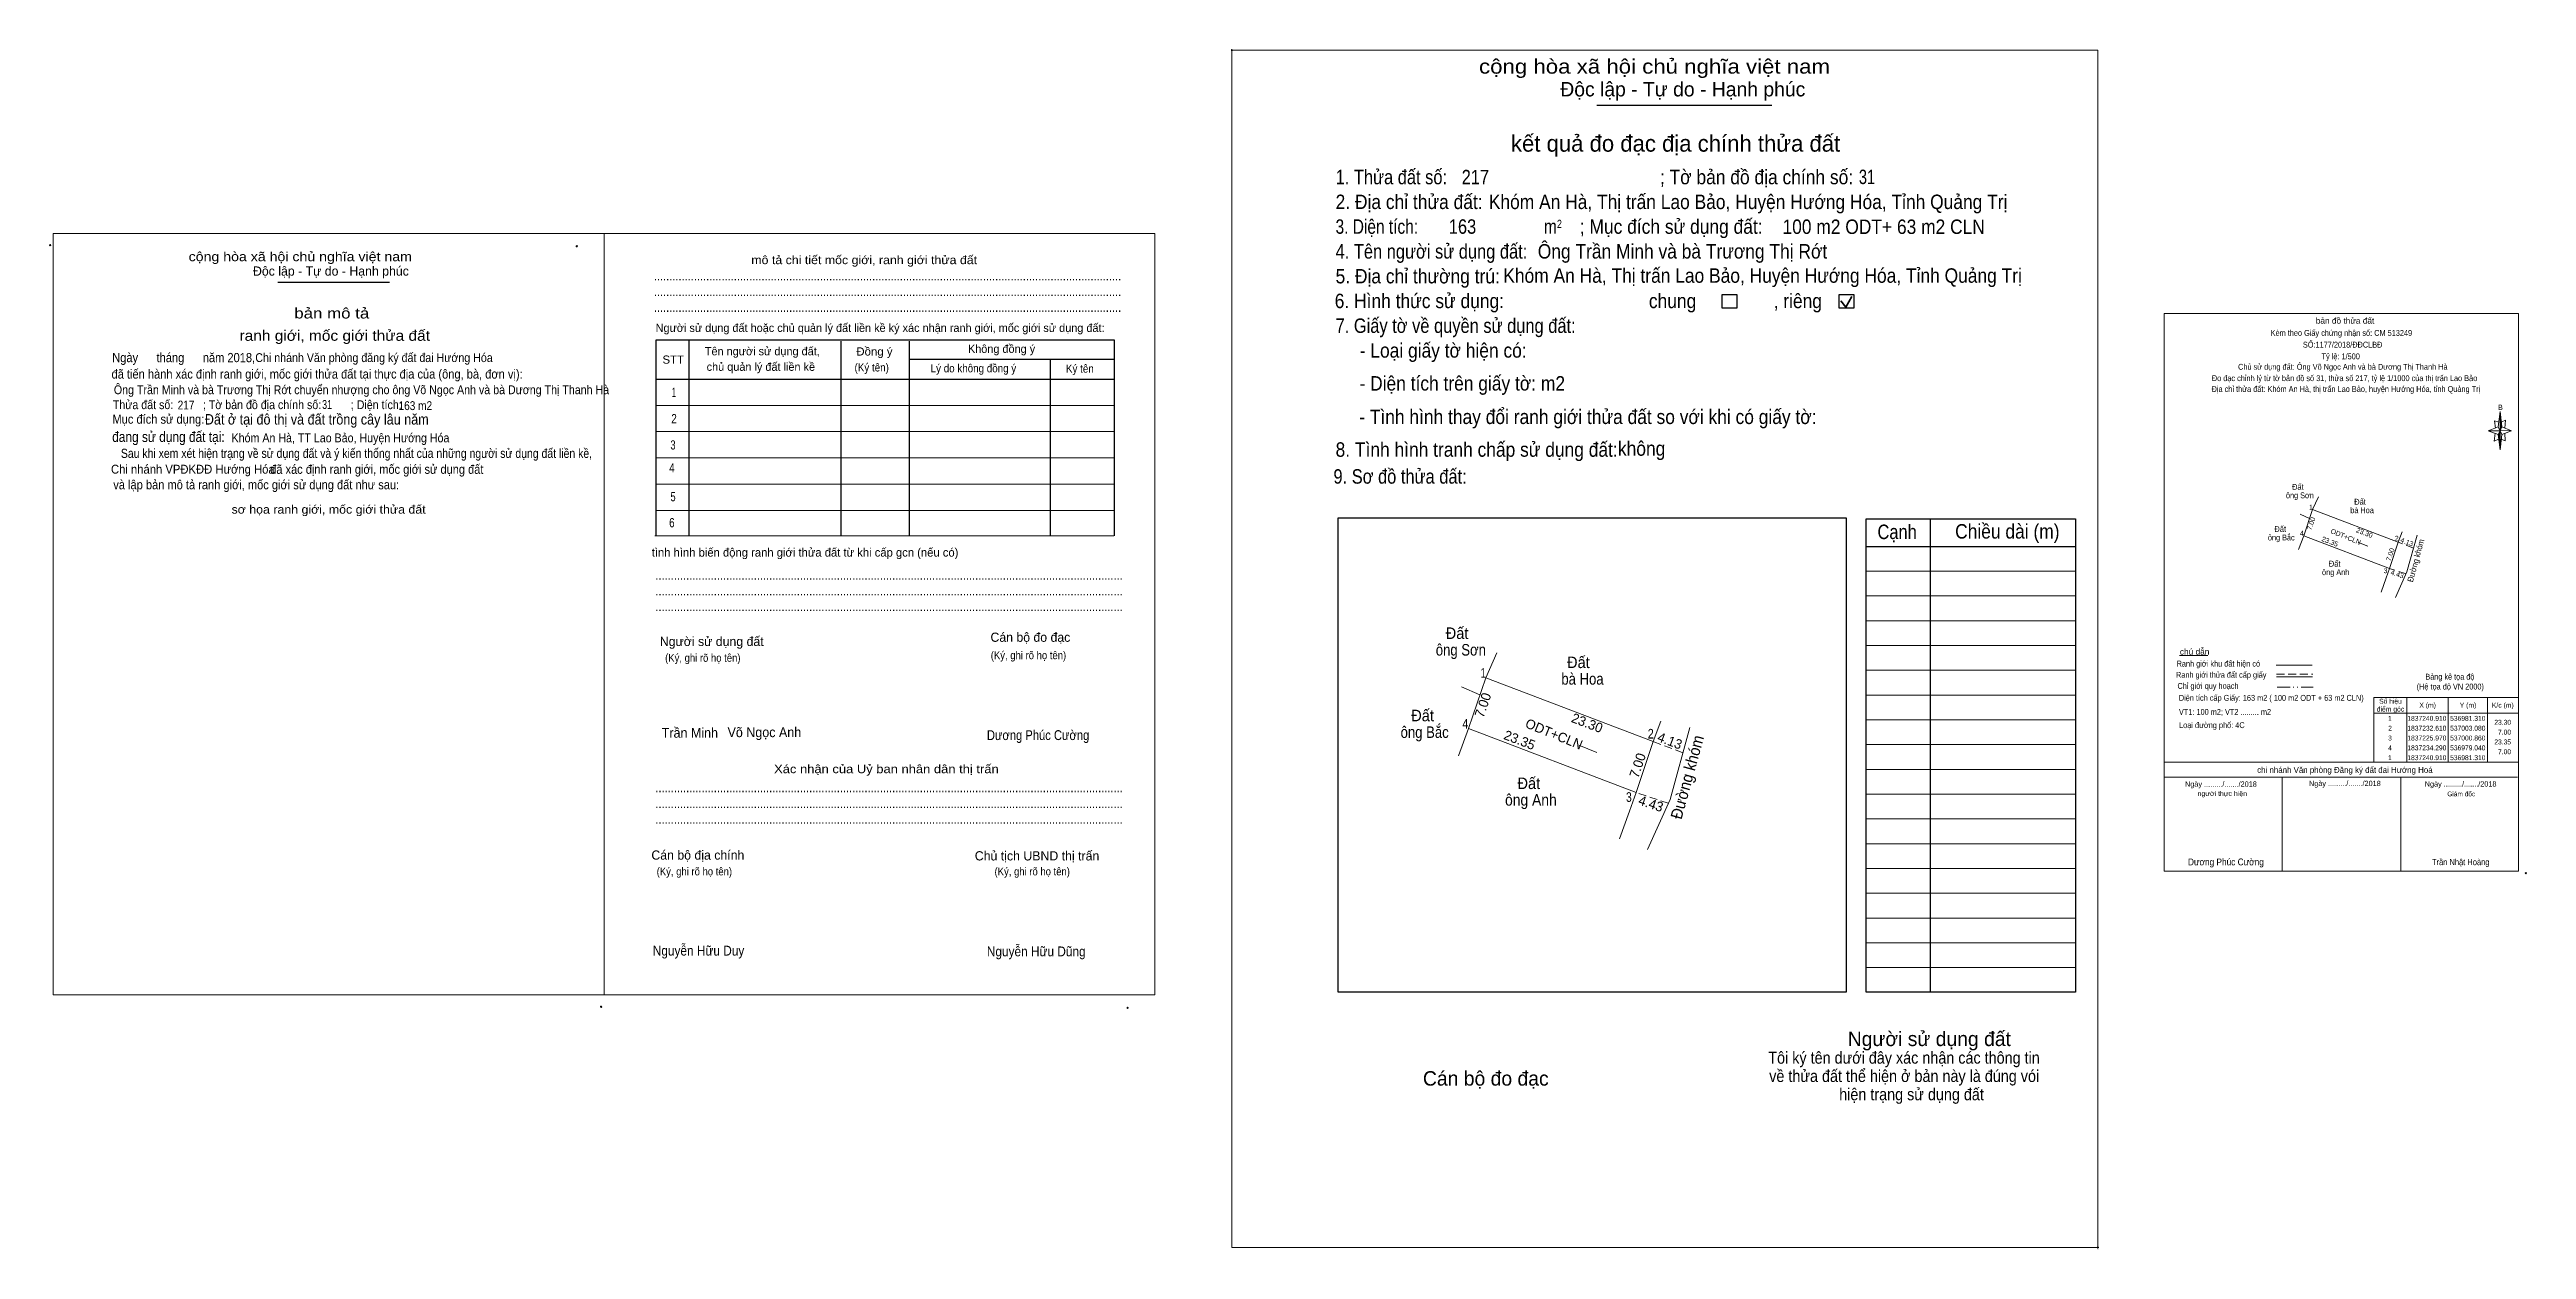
# Model space of a CAD drawing. Header units: metres. Extents: x 536406 to 537465, y 1837053 to 1837358.
# Drawn here: x 536406 to 537036, y 1837053 to 1837358 of the extents above; entities that cross this region are included whole.
import ezdxf
from ezdxf.enums import TextEntityAlignment as Align

# ---------------------------------------------------------------- set-up
doc = ezdxf.new("R2010")
doc.units = ezdxf.units.M
doc.header["$LTSCALE"] = 0.66
doc.header["$PDMODE"] = 32
doc.header["$PDSIZE"] = 0.33
doc.linetypes.add('DASH_DOUBLE_DOT', pattern=[9.2, 5, -1.2, 0.3, -1.2, 0.3, -1.2])
doc.linetypes.add('MEDIUM_DASHED', pattern=[4.5, 3, -1.5])
for name, color, linetype, lineweight in [('10', 7, 'Continuous', 13), ('17', 7, 'Continuous', 13), ('23', 7, 'Continuous', 13), ('5', 7, 'Continuous', 13), ('6', 7, 'Continuous', 13), ('63', 7, 'Continuous', 13), ('7', 7, 'Continuous', 13), ('8', 7, 'Continuous', 13)]:
    doc.layers.add(name, color=color, linetype=linetype, lineweight=lineweight)
doc.layers.add('25', color=7, linetype='Continuous')
doc.layers.add('4', color=7, linetype='Continuous')

msp = doc.modelspace()

# ---------------------------------------------------------------- texts
at = {"layer": '17'}
for s, height, width, p in [(' ông Sơn', 1.5, 0.85, (536977.815, 1837243.8)), ('Đất ', 1.5, 0.95, (536977.82, 1837245.96)), ('Đất  ', 1.5, 0.95, (536993.885, 1837242.17)), ('bà Hoa', 1.5, 0.85, (536993.88, 1837240.01)), ('ông Bắc', 1.5, 0.85, (536973.345, 1837233.08)), ('Đất ', 1.5, 0.95, (536973.34, 1837235.24)), ('ông Anh', 1.5, 0.9, (536987.17, 1837224.26)), ('Đất ', 1.5, 0.95, (536987.17, 1837226.42)), (' ông Sơn', 2.93, 0.85, (536764.355, 1837203.81)), ('Đất ', 2.93, 0.95, (536764.365, 1837208.03)), ('bà Hoa', 2.93, 0.85, (536795.73, 1837196.42)), ('Đất  ', 2.93, 0.95, (536795.72, 1837200.63)), ('Đất ', 2.93, 0.95, (536755.605, 1837187.1)), ('ông Bắc', 2.93, 0.85, (536755.62, 1837182.87)), ('ông Anh', 2.93, 0.9, (536782.62, 1837165.66)), ('Đất ', 2.93, 0.95, (536782.605, 1837169.87))]:
    msp.add_text(s, height=height, dxfattribs=dict(at, width=width)).set_placement(p, align=Align.CENTER)
for s, width, p in [('Trần Minh', 0.95, (536561.72, 1837182.92)), ('Võ Ngọc Anh', 0.95, (536578.44, 1837183.07)), ('Dương Phúc Cường', 0.85, (536644.36, 1837182.33)), ('Nguyễn Hữu Duy', 0.9, (536559.44, 1837127.53)), ('Nguyễn Hữu Dũng', 0.9, (536644.35, 1837127.34))]:
    msp.add_text(s, height=2.5, dxfattribs=dict(at, width=width)).set_placement(p)
at = {"layer": '25'}
for s, height, width, p in [('Chi nhánh Văn phòng đăng ký đất đai Hướng Hóa', 2.25, 0.9, (536458.41, 1837278.44)), ('Đất ở tại đô thị và đất trồng cây lâu năm ', 2.66, 0.9, (536445.58, 1837262.55)), ('Chi nhánh VPĐKĐĐ Hướng Hóa', 2.25, 0.95, (536421.73, 1837250.07))]:
    msp.add_text(s, height=height, dxfattribs=dict(at, width=width)).set_placement(p)
at = {"layer": '4', "width": 0.85}
for s, height, p in [('163', 3.67, (536761.76, 1837311.06)), ('163 m2', 2.25, (536494.82, 1837266.23))]:
    msp.add_text(s, height=height, dxfattribs=at).set_placement(p)
at = {"layer": '5'}
for s, height, width, p in [('bản đồ thửa đất', 1.5, 1.05, (536989.54, 1837288.21)), ('Kèm theo Giấy chứng nhận số: CM 513249', 1.5, 0.9, (536988.615, 1837285.1)), ('SỐ:1177/2018/ĐĐCLBĐ', 1.5, 0.9, (536988.94, 1837282.11)), ('Đo đạc chỉnh lý từ tờ bản đồ số 31, thửa số 217, tỷ lệ 1/1000 của thị trấn Lao Bảo', 1.5, 0.9, (536989.42, 1837273.59)), ('Chủ sử dụng đất: Ông Võ Ngọc Anh và bà Dương Thị Thanh Hà', 1.5, 0.9, (536988.98, 1837276.48)), ('Tỷ lệ: 1/500', 1.5, 0.9, (536988.445, 1837279.13)), ('Địa chỉ thửa đất: Khóm An Hà, thị trấn Lao Bảo, huyện Hướng Hóa, tỉnh Quảng Trị', 1.5, 0.9, (536989.765, 1837270.83)), ('B', 1.378, 0.8, (537029.05, 1837266.23))]:
    msp.add_text(s, height=height, dxfattribs=dict(at, width=width)).set_placement(p, align=Align.CENTER)
at = {"layer": '6', "width": 0.9}
for s, height, p in [('100 m2 ODT+ 63 m2 CLN', 3.67, (536846.57, 1837311.01)), ('Ông Trần Minh và bà Trương Thị Rớt', 3.67, (536784.37, 1837304.76)), ('Ông Trần Minh và bà Trương Thị Rớt chuyển nhượng cho ông Võ Ngọc Anh và bà Dương Thị Thanh Hà', 2.25, (536422.46, 1837270.27)), ('Diện tích cấp Giấy: 163 m2 ( 100 m2 ODT + 63 m2 CLN)', 1.5, (536947.3, 1837192.31)), ('VT1: 100 m2; VT2 ......... m2', 1.5, (536947.33, 1837188.73)), ('Loại đường phố: 4C', 1.5, (536947.36, 1837185.37))]:
    msp.add_text(s, height=height, dxfattribs=at).set_placement(p)
at = {"layer": '6'}
for s, height, width, p in [('chú dẫn', 1.5, 1.05, (536951.32, 1837204.05)), ('Ranh giới thửa đất cấp giấy', 1.5, 0.9, (536958.07, 1837198.17)), ('Ranh giới khu đất hiện có ', 1.5, 0.9, (536957.605, 1837201.01)), ('Bảng kê tọa độ', 1.5, 0.85, (537016.19, 1837197.69)), ('Chỉ giới quy hoạch', 1.5, 0.9, (536954.71, 1837195.35)), ('(Hệ tọa độ VN 2000)', 1.5, 0.9, (537016.295, 1837195.18)), ('Ngày ........./......./2018', 1.35, 0.9, (536958, 1837170.46)), ('người thực hiện', 1.2, 1.1, (536958.355, 1837168.12)), ('Ngày ........./......./2018', 1.35, 0.9, (536989.5, 1837170.63)), ('Ngày ........./......./2018', 1.35, 0.9, (537018.92, 1837170.49)), ('Dương Phúc Cường', 1.75, 0.9, (536959.265, 1837150.46)), ('Trần Nhật Hoàng', 1.58, 0.9, (537018.945, 1837150.52))]:
    msp.add_text(s, height=height, dxfattribs=dict(at, width=width)).set_placement(p, align=Align.CENTER)
for s, height, p in [('chi nhánh Văn phòng Đăng ký đất đai Hướng Hoá', 1.5, (536989.51, 1837173.99)), ('Giám đốc', 1.2, (537019.075, 1837168.03))]:
    msp.add_text(s, height=height, dxfattribs=at).set_placement(p, align=Align.CENTER)
at = {"layer": '63'}
for s, height, rotation, p in [('7.00', 1.25, 71.073, (536981.5154, 1837237.1523)), ('23.35', 1.25, 339.128, (536985.4873, 1837232.2165)), ('ODT+CLN', 1.25, 337.717, (536989.498, 1837233.461)), ('23.30', 1.25, 339.13, (536994.2674, 1837234.439)), ('7.00', 1.25, 71.513, (537001.6521, 1837229.3018)), ('4.13', 1.25, 339.46, (537005.0407, 1837232.1177)), ('4.43', 1.25, 341.565, (537002.6074, 1837223.9209)), ('7.00', 2.441, 71.073, (536771.575, 1837190.8291)), ('ODT+CLN', 2.441, 337.717, (536788.0422, 1837182.7391)), ('23.30', 2.441, 339.13, (536796.4852, 1837185.5321)), ('23.35', 2.441, 339.128, (536779.3151, 1837181.1972)), ('4.13', 2.441, 339.46, (536817.5167, 1837180.9997)), ('7.00', 2.441, 71.513, (536810.899, 1837175.498)), ('4.43', 2.441, 341.565, (536812.749, 1837164.9937))]:
    msp.add_text(s, height=height, rotation=rotation, dxfattribs=at).set_placement(p, align=Align.CENTER)
for s, height, width, p in [(' 1', 1.25, 0.75, (536981.31, 1837240.91)), (' 4', 1.25, 0.85, (536979.04, 1837234.29)), (' 2', 1.25, 0.85, (537003.17, 1837233)), (' 3', 1.25, 0.8, (537000.3, 1837224.76)), (' 1', 2.441, 0.75, (536771.18, 1837198.17)), (' 4', 2.441, 0.85, (536766.72, 1837185.23)), ('23.30', 1.25, 0.85, (537031.74, 1837186.22)), (' 2', 2.441, 0.85, (536813.86, 1837182.72)), ('23.35', 1.25, 0.85, (537031.74, 1837181.22)), ('7.00', 1.25, 0.85, (537031.74, 1837183.72)), ('7.00', 1.25, 0.85, (537031.74, 1837178.72)), (' 3', 2.441, 0.8, (536808.25, 1837166.62))]:
    msp.add_text(s, height=height, dxfattribs=dict(at, width=width)).set_placement(p, align=Align.RIGHT)
at = {"layer": '63', "width": 0.95}
for height, p in [(1.5, (537008.3171, 1837228.0319)), (2.93, (536823.9084, 1837173.0232))]:
    msp.add_text('Đường khóm ', height=height, rotation=74.688, dxfattribs=at).set_placement(p, align=Align.CENTER)
at = {"layer": '63'}
for s, width, p in [('Số hiệu', 0.85, (537001.09, 1837191.57)), ('điểm góc', 0.9, (537001.09, 1837189.57)), (' 1', 0.75, (537000.74, 1837187.22)), ('1837240.910', 0.85, (537010.34, 1837187.22)), ('X (m)', 0.95, (537010.54, 1837190.57)), ('536981.310', 0.85, (537020.74, 1837187.22)), ('Y (m)', 0.95, (537020.795, 1837190.57)), ('K/c (m)', 0.95, (537029.635, 1837190.57)), (' 4', 0.85, (537000.74, 1837179.72)), (' 3', 0.8, (537000.735, 1837182.22)), (' 2', 0.85, (537000.745, 1837184.72)), ('1837232.610', 0.85, (537010.34, 1837184.72)), ('1837225.970', 0.85, (537010.34, 1837182.22)), ('1837234.290', 0.85, (537010.34, 1837179.72)), ('537003.080', 0.85, (537020.74, 1837184.72)), ('537000.860', 0.85, (537020.74, 1837182.22)), ('536979.040', 0.85, (537020.74, 1837179.72)), (' 1', 0.75, (537000.74, 1837177.22)), ('1837240.910', 0.85, (537010.34, 1837177.22)), ('536981.310', 0.85, (537020.74, 1837177.22))]:
    msp.add_text(s, height=1.25, dxfattribs=dict(at, width=width)).set_placement(p, align=Align.CENTER)
at = {"layer": '7'}
for s, height, width, p in [('cộng hòa xã hội chủ nghĩa việt nam', 3.674, 1.15, (536769.44, 1837351.77)), ('1. Thửa đất số:', 3.674, 0.85, (536732.98, 1837323.64)), ('217', 3.67, 0.85, (536765.03, 1837323.64)), ('; Tờ bản đồ địa chính số:', 3.674, 0.9, (536815.41, 1837323.64)), ('31', 3.67, 0.75, (536865.99, 1837323.69)), ('2. Địa chỉ thửa đất:', 3.674, 0.9, (536732.98, 1837317.34)), ('Khóm An Hà, Thị trấn Lao Bảo, Huyện Hướng Hóa, Tỉnh Quảng Trị', 3.67, 0.9, (536771.93, 1837317.34)), ('3. Diện tích:', 3.674, 0.8, (536732.98, 1837311.05)), ('m', 3.674, 0.8, (536785.94, 1837311.05)), ('2', 2.099, 0.8, (536789.25, 1837312.51)), ('; Mục đích sử dụng đất:', 3.674, 0.9, (536795.05, 1837311.05)), ('cộng hòa xã hội chủ nghĩa việt nam', 2.337, 1.15, (536441.47, 1837304.08)), ('4. Tên người sử dụng đất:', 3.674, 0.85, (536732.98, 1837304.74)), ('5. Địa chỉ thường trú:', 3.674, 0.9, (536732.98, 1837298.44)), ('Khóm An Hà, Thị trấn Lao Bảo, Huyện Hướng Hóa, Tỉnh Quảng Trị', 3.67, 0.9, (536775.61, 1837298.6)), ('........................................................................................................................................................', 2.337, 0.9, (536559.71, 1837299.2)), ('........................................................................................................................................................', 2.337, 0.9, (536559.71, 1837295.2)), ('6. Hình thức sử dụng:', 3.674, 0.9, (536732.76, 1837292.15)), ('chung                , riêng', 3.674, 0.9, (536812.61, 1837292.15)), ('........................................................................................................................................................', 2.337, 0.9, (536559.71, 1837291.19)), ('7. Giấy tờ về quyền sử dụng đất:', 3.674, 0.85, (536732.98, 1837285.85)), ('Đồng ý', 2.07, 1.05, (536611.17, 1837280.09)), ('     - Loại giấy tờ hiện có:', 3.67, 0.9, (536732.98, 1837279.56)), (' đã tiến hành xác định ranh giới, mốc giới thửa đất tại thực địa của (ông, bà, đơn vị):', 2.34, 0.9, (536421.09, 1837274.23)), ('Ngày      tháng      năm 2018,', 2.34, 0.9, (536422.05, 1837278.41)), ('STT', 2.07, 1.05, (536561.9, 1837278.03)), ('(Ký tên)', 2.07, 0.9, (536610.72, 1837276.04)), ('Lý do không đồng ý', 2.07, 0.9, (536630.06, 1837275.83)), ('Ký tên', 2.07, 0.9, (536664.45, 1837275.74)), ('- Diện tích trên giấy tờ: m2', 3.67, 0.9, (536739.06, 1837271.19)), ('Thửa đất số:          ; Tờ bản đồ địa chính số:          ; Diện tích:', 2.25, 0.9, (536422.2, 1837266.47)), ('217', 2.25, 0.85, (536438.68, 1837266.38)), ('31', 2.25, 0.75, (536475.4, 1837266.53)), ('Mục đích sử dụng:', 2.34, 0.9, (536422.11, 1837262.76)), ('     - Tình hình thay đổi ranh giới thửa đất so với khi có giấy tờ:', 3.67, 0.9, (536732.84, 1837262.68)), ('đang sử dụng đất tại:', 2.66, 0.85, (536422.04, 1837258.11)), ('Sau khi xem xét hiện trạng về sử dụng đất và ý kiến thống nhất của những người sử dụng đất liền kề,', 2.337, 0.85, (536424.25, 1837254.07)), ('Khóm An Hà, TT Lao Bảo, Huyện Hướng Hóa', 2.25, 0.9, (536452.38, 1837258.04)), ('8. Tình hình tranh chấp sử dụng đất: ', 3.67, 0.9, (536732.98, 1837254.36)), ('không', 3.674, 0.9, (536804.74, 1837254.62)), ('đã xác định ranh giới, mốc giới sử dụng đất', 2.33, 0.9, (536462.2, 1837250.02)), ('9. Sơ đồ thửa đất:', 3.674, 0.85, (536732.44, 1837247.52)), (' và lập bản mô tả ranh giới, mốc giới sử dụng đất như sau:', 2.337, 0.9, (536421.54, 1837246.09)), ('Cạnh', 3.674, 0.85, (536870.71, 1837233.43)), ('Chiều dài (m)', 3.674, 0.9, (536890.44, 1837233.56)), ('........................................................................................................................................................', 2.337, 0.9, (536560.1, 1837223.11)), ('........................................................................................................................................................', 2.337, 0.9, (536560.1, 1837219.11)), ('........................................................................................................................................................', 2.337, 0.9, (536560.1, 1837215.1)), ('(Ký, ghi rõ họ tên)', 2.003, 0.9, (536562.57, 1837202.23)), ('(Ký, ghi rõ họ tên)', 2.003, 0.9, (536645.34, 1837202.89)), ('........................................................................................................................................................', 2.337, 0.9, (536560.1, 1837169.06)), ('........................................................................................................................................................', 2.337, 0.9, (536560.1, 1837165.06)), ('........................................................................................................................................................', 2.337, 0.9, (536560.1, 1837161.05)), ('(Ký, ghi rõ họ tên)', 2.003, 0.9, (536560.43, 1837147.92)), ('(Ký, ghi rõ họ tên)', 2.003, 0.9, (536646.3, 1837147.92))]:
    msp.add_text(s, height=height, dxfattribs=dict(at, width=width)).set_placement(p)
for s, height, p in [('Độc lập - Tự do - Hạnh phúc', 3.674, (536790.09, 1837345.98)), ('Độc lập - Tự do - Hạnh phúc', 2.337, (536457.83, 1837300.41)), ('Người sử dụng đất hoặc chủ quản lý đất liền kề ký xác nhận ranh giới, mốc giới sử dụng đất:', 2.07, (536560.16, 1837286.1)), ('Tên người sử dụng đất,', 2.07, (536572.66, 1837280.16)), ('Không đồng ý', 2.07, (536639.54, 1837280.77)), ('chủ quản lý đất liền kề', 2.07, (536573.13, 1837276.21)), ('tình hình biến động ranh giới thửa đất từ khi cấp gcn (nếu có)', 2.136, (536559.17, 1837228.97)), ('Người sử dụng đất', 2.337, (536561.23, 1837206.24)), ('Cán bộ đo đạc', 2.332, (536645.27, 1837207.31)), ('Cán bộ địa chính', 2.337, (536559.08, 1837151.92)), ('Chủ tịch UBND thị trấn', 2.34, (536641.28, 1837151.72)), ('Người sử dụng đất', 3.674, (536863.15, 1837104.52)), ('Cán bộ đo đạc', 3.674, (536755.18, 1837094.46))]:
    msp.add_text(s, height=height, dxfattribs=at).set_placement(p)
for s, height, p in [('kết quả đo đạc địa chính thửa đất', 4.199, (536819.395, 1837331.93)), ('.', 1.05, (536926.7533, 1837052.8))]:
    msp.add_text(s, height=height, dxfattribs=at).set_placement(p, align=Align.CENTER)
for s, height, width, p in [('mô tả chi tiết mốc giới, ranh giới thửa đất', 2.136, 1.1, (536613.17, 1837303.33)), ('bản mô tả', 2.671, 1.2, (536477.85, 1837289.52)), ('ranh giới, mốc giới thửa đất', 2.671, 1.1, (536478.605, 1837283.84)), ('1', 2.337, 0.65, (536564.82, 1837269.58)), ('2', 2.337, 0.8, (536564.845, 1837262.9)), ('3', 2.337, 0.75, (536564.575, 1837256.21)), ('4', 2.337, 0.8, (536564.32, 1837250.37)), ('5', 2.337, 0.75, (536564.595, 1837243.04)), ('sơ họa ranh giới, mốc giới thửa đất', 2.136, 1.1, (536477.04, 1837239.9)), ('6', 2.337, 0.8, (536564.285, 1837236.43)), ('Xác nhận của Uỷ ban nhân dân thị trấn', 2.14, 1.15, (536618.81, 1837173.9)), ('Tôi ký tên dưới đây xác nhận các thông tin', 3.035, 0.9, (536877.46, 1837100.04)), ('về thửa đất thể hiện ở bản này là đúng vói', 3.035, 0.9, (536877.495, 1837095.39)), ('hiện trạng sử dụng đất', 3.035, 0.9, (536879.36, 1837090.74))]:
    msp.add_text(s, height=height, dxfattribs=dict(at, width=width)).set_placement(p, align=Align.CENTER)

# ---------------------------------------------------------------- hatches: boundary and pattern name
at = {"layer": '5'}
for points in [[(537028.96, 1837265.83), (537029.36, 1837261.93), (537028.96, 1837260.93)], [(537028.96, 1837260.93), (537028.96, 1837256.13), (537028.46, 1837260.03)]]:
    msp.add_hatch(color=256, dxfattribs=at).paths.add_polyline_path(points)

# ---------------------------------------------------------------- linework, layer by layer
at = {"layer": '10'}
for p, q in [((536978.12, 1837239.74), (536980.52, 1837238.7)), ((536981.31, 1837240.91), (537003.08, 1837232.61)), ((536977.73, 1837230.75), (536979.04, 1837234.29)), ((536979.04, 1837234.29), (537000.86, 1837225.97)), ((537007.84, 1837234.41), (537005.28, 1837225.06)), ((537000.86, 1837225.97), (537000, 1837223.54)), ((537005.28, 1837225.06), (537002.36, 1837218.56)), ((537000, 1837223.54), (536998.71, 1837219.93)), ((536764.94, 1837195.88), (536769.62, 1837193.86)), ((536771.18, 1837198.17), (536813.69, 1837181.96)), ((536764.18, 1837178.33), (536766.74, 1837185.23)), ((536766.74, 1837185.23), (536809.35, 1837168.98)), ((536822.99, 1837185.48), (536817.99, 1837167.22)), ((536809.35, 1837168.98), (536807.68, 1837164.24)), ((536807.68, 1837164.24), (536805.15, 1837157.21)), ((536817.99, 1837167.22), (536812.29, 1837154.51))]:
    msp.add_line(p, q, dxfattribs=at)
for points in [[(537004.08, 1837235.27), (537003.08, 1837232.61), (537000.86, 1837225.97)], [(536815.65, 1837187.16), (536813.69, 1837181.96), (536809.35, 1837168.98)]]:
    msp.add_lwpolyline(points, dxfattribs=at)
at = {"layer": '17', "linetype": 'MEDIUM_DASHED'}
for p, q in [((537006.95, 1837231.16), (537003.08, 1837232.61)), ((537005.06, 1837224.57), (537000.86, 1837225.97)), ((536821.24, 1837179.12), (536813.69, 1837181.96)), ((536817.55, 1837166.26), (536809.35, 1837168.98))]:
    msp.add_line(p, q, dxfattribs=at)
at = {"layer": '17'}
for p, q in [((536947.43, 1837203.84), (536954.67, 1837203.84)), ((536973.56, 1837148.98), (536973.58, 1837172.89)), ((537003.72, 1837148.99), (537003.69, 1837172.89))]:
    msp.add_line(p, q, dxfattribs=at)
at = {"layer": '23'}
for p, q in [((537004.08, 1837235.27), (537003.08, 1837232.61)), ((537000, 1837223.54), (536998.71, 1837219.93)), ((536815.65, 1837187.16), (536813.69, 1837181.96)), ((536807.68, 1837164.24), (536805.15, 1837157.21))]:
    msp.add_line(p, q, dxfattribs=at)
at = {"layer": '5'}
for p, q in [((536943.59, 1837148.99), (536943.59, 1837290.79)), ((537028.46, 1837261.93), (537028.96, 1837265.83)), ((537028.46, 1837260.03), (537025.96, 1837260.93)), ((537029.36, 1837260.03), (537028.96, 1837256.13)), ((537030.26, 1837258.43), (537029.26, 1837258.83)), ((537029.36, 1837261.93), (537031.86, 1837260.93)), ((537030.16, 1837260.33), (537030.26, 1837258.43))]:
    msp.add_line(p, q, dxfattribs=at)
for points in [[(536943.59, 1837290.79), (537033.59, 1837290.79), (537033.59, 1837148.99)], [(537028.66, 1837263.13), (537027.56, 1837263.53), (537027.76, 1837261.63)], [(537029.26, 1837263.13), (537030.36, 1837263.63), (537030.16, 1837261.63)], [(537028.96, 1837260.93), (537028.46, 1837261.93), (537025.96, 1837260.93)], [(537027.66, 1837260.33), (537027.46, 1837258.33), (537028.56, 1837258.83)], [(537028.96, 1837260.93), (537029.36, 1837260.03), (537031.86, 1837260.93)]]:
    msp.add_lwpolyline(points, dxfattribs=at)
for points in [[(537028.96, 1837265.83), (537029.36, 1837261.93), (537028.96, 1837260.93)], [(537028.96, 1837260.93), (537025.96, 1837260.93), (537028.46, 1837261.93), (537029.36, 1837260.03), (537031.86, 1837260.93), (537028.96, 1837261.03)], [(537028.96, 1837260.93), (537028.96, 1837256.13), (537028.46, 1837260.03)]]:
    msp.add_lwpolyline(points, close=True, dxfattribs=at)
at = {"layer": '6'}
for p, q in [((536972.01, 1837201.36), (536981.15, 1837201.36)), ((536972.15, 1837198.43), (536981.29, 1837198.43)), ((536943.59, 1837176.69), (537033.59, 1837176.69)), ((536943.59, 1837172.89), (537033.39, 1837172.89)), ((537033.59, 1837148.99), (536943.59, 1837148.99))]:
    msp.add_line(p, q, dxfattribs=at)
at = {"layer": '6', "linetype": 'MEDIUM_DASHED'}
msp.add_line((536972.15, 1837199.05), (536981.35, 1837199.05), dxfattribs=at)
at = {"layer": '6'}
msp.add_point((537035.49, 1837148.49), dxfattribs=at)
at = {"layer": '63'}
for p, q in [((536981.31, 1837240.91), (536982.76, 1837244.16)), ((536981.31, 1837240.91), (536979.04, 1837234.29)), ((536992.98, 1837232.59), (536995.3, 1837231.64)), ((536771.18, 1837198.17), (536774, 1837204.51)), ((536771.18, 1837198.17), (536766.74, 1837185.23)), ((537005.29, 1837193.19), (537005.29, 1837176.69)), ((537015.79, 1837193.19), (537015.79, 1837176.69)), ((537025.79, 1837193.19), (537025.79, 1837176.69)), ((536996.89, 1837189.19), (537033.59, 1837189.19)), ((536794.82, 1837181.05), (536799.36, 1837179.19))]:
    msp.add_line(p, q, dxfattribs=at)
at = {"layer": '63', "linetype": 'DASH_DOUBLE_DOT'}
msp.add_line((536972.28, 1837195.8), (536981.48, 1837195.8), dxfattribs=at)
at = {"layer": '63'}
msp.add_lwpolyline([(536996.89, 1837193.19), (537033.59, 1837193.19), (537033.59, 1837176.69), (536996.89, 1837176.69)], close=True, dxfattribs=at)
at = {"layer": '7', "lineweight": 25}
for p, q in [((536799.35, 1837343.78), (536843.86, 1837343.78)), ((536464.18, 1837298.75), (536492.49, 1837298.75)), ((536568.56, 1837283.98), (536568.56, 1837234.26)), ((536607.19, 1837283.78), (536607.19, 1837234.26)), ((536624.61, 1837283.78), (536624.61, 1837234.26)), ((536624.61, 1837279.17), (536676.83, 1837279.17)), ((536660.47, 1837279.17), (536660.47, 1837234.26)), ((536560.18, 1837274.1), (536676.83, 1837274.1)), ((536884.07, 1837238.59), (536884.07, 1837118.19)), ((536867.8, 1837231.56), (536921.02, 1837231.56))]:
    msp.add_line(p, q, dxfattribs=at)
at = {"layer": '7', "lineweight": 35}
for p, q in [((536861.43, 1837294.02), (536862.69, 1837292.4)), ((536862.69, 1837292.4), (536864.21, 1837295.12))]:
    msp.add_line(p, q, dxfattribs=at)
at = {"layer": '7'}
for p, q in [((536560.18, 1837267.42), (536676.83, 1837267.42)), ((536560.18, 1837260.74), (536676.83, 1837260.74)), ((536560.18, 1837254.07), (536676.83, 1837254.07)), ((536560.18, 1837247.39), (536676.83, 1837247.39)), ((536560.18, 1837240.71), (536676.83, 1837240.71)), ((536559.97, 1837234.26), (536676.63, 1837234.26)), ((536867.8, 1837225.26), (536921.02, 1837225.26)), ((536867.8, 1837218.96), (536921.02, 1837218.96)), ((536867.8, 1837212.66), (536921.02, 1837212.66)), ((536867.8, 1837206.37), (536921.02, 1837206.37)), ((536867.8, 1837200.07), (536921.02, 1837200.07)), ((536867.8, 1837193.77), (536921.02, 1837193.77)), ((536867.8, 1837187.47), (536921.02, 1837187.47)), ((536867.8, 1837181.17), (536921.02, 1837181.17)), ((536867.8, 1837174.87), (536921.02, 1837174.87)), ((536867.8, 1837168.57), (536921.02, 1837168.57)), ((536867.8, 1837162.28), (536921.02, 1837162.28)), ((536867.8, 1837155.98), (536921.02, 1837155.98)), ((536867.8, 1837149.68), (536921.02, 1837149.68)), ((536867.8, 1837143.38), (536921.02, 1837143.38)), ((536867.8, 1837137.08), (536921.02, 1837137.08)), ((536867.8, 1837130.78), (536921.02, 1837130.78)), ((536867.8, 1837124.48), (536921.02, 1837124.48))]:
    msp.add_line(p, q, dxfattribs=at)
for points in [[(536706.65, 1837357.74), (536926.75, 1837357.74), (536926.75, 1837053.31), (536706.65, 1837053.31)], [(536407.03, 1837311.16), (536547.04, 1837311.16), (536547.04, 1837117.51), (536407.03, 1837117.51)], [(536547.04, 1837311.15), (536687.05, 1837311.15), (536687.05, 1837117.51), (536547.04, 1837117.51)], [(536547.04, 1837311.15), (536687.05, 1837311.15), (536687.05, 1837117.51), (536547.04, 1837117.51)]]:
    msp.add_lwpolyline(points, close=True, dxfattribs=at)
at = {"layer": '7', "lineweight": 25}
for points in [[(536831.2, 1837295.65), (536834.98, 1837295.65), (536834.98, 1837292.12), (536831.2, 1837292.12)], [(536860.94, 1837295.65), (536864.72, 1837295.65), (536864.72, 1837292.12), (536860.94, 1837292.12)], [(536733.64, 1837238.8), (536862.76, 1837238.8), (536862.76, 1837118.19), (536733.64, 1837118.19)], [(536867.8, 1837238.59), (536921.02, 1837238.59), (536921.02, 1837118.19), (536867.8, 1837118.19)]]:
    msp.add_lwpolyline(points, close=True, dxfattribs=at)
msp.add_lwpolyline([(536676.83, 1837234.26), (536676.83, 1837283.98), (536560.18, 1837283.98), (536560.18, 1837234.26)], dxfattribs=at)
at = {"layer": '7'}
for p in [(536706.65, 1837357.74), (536406.28, 1837308.17), (536540.12, 1837307.89), (536546.29, 1837114.52), (536680.13, 1837114.24), (536926.75, 1837053.31)]:
    msp.add_point(p, dxfattribs=at)
at = {"layer": '8'}
for p, q in [((537000, 1837223.54), (536998.71, 1837219.93)), ((537000, 1837223.54), (536998.71, 1837219.93)), ((536807.68, 1837164.24), (536805.15, 1837157.21)), ((536807.68, 1837164.24), (536805.15, 1837157.21))]:
    msp.add_line(p, q, dxfattribs=at)

msp.set_redraw_order([(e.dxf.handle, doc.entitydb.next_handle()) for e in msp.query("TEXT MTEXT ATTDEF DIMENSION ARC_DIMENSION")])  # texts and dimensions are drawn at this point

doc.saveas('drawing.dxf')
